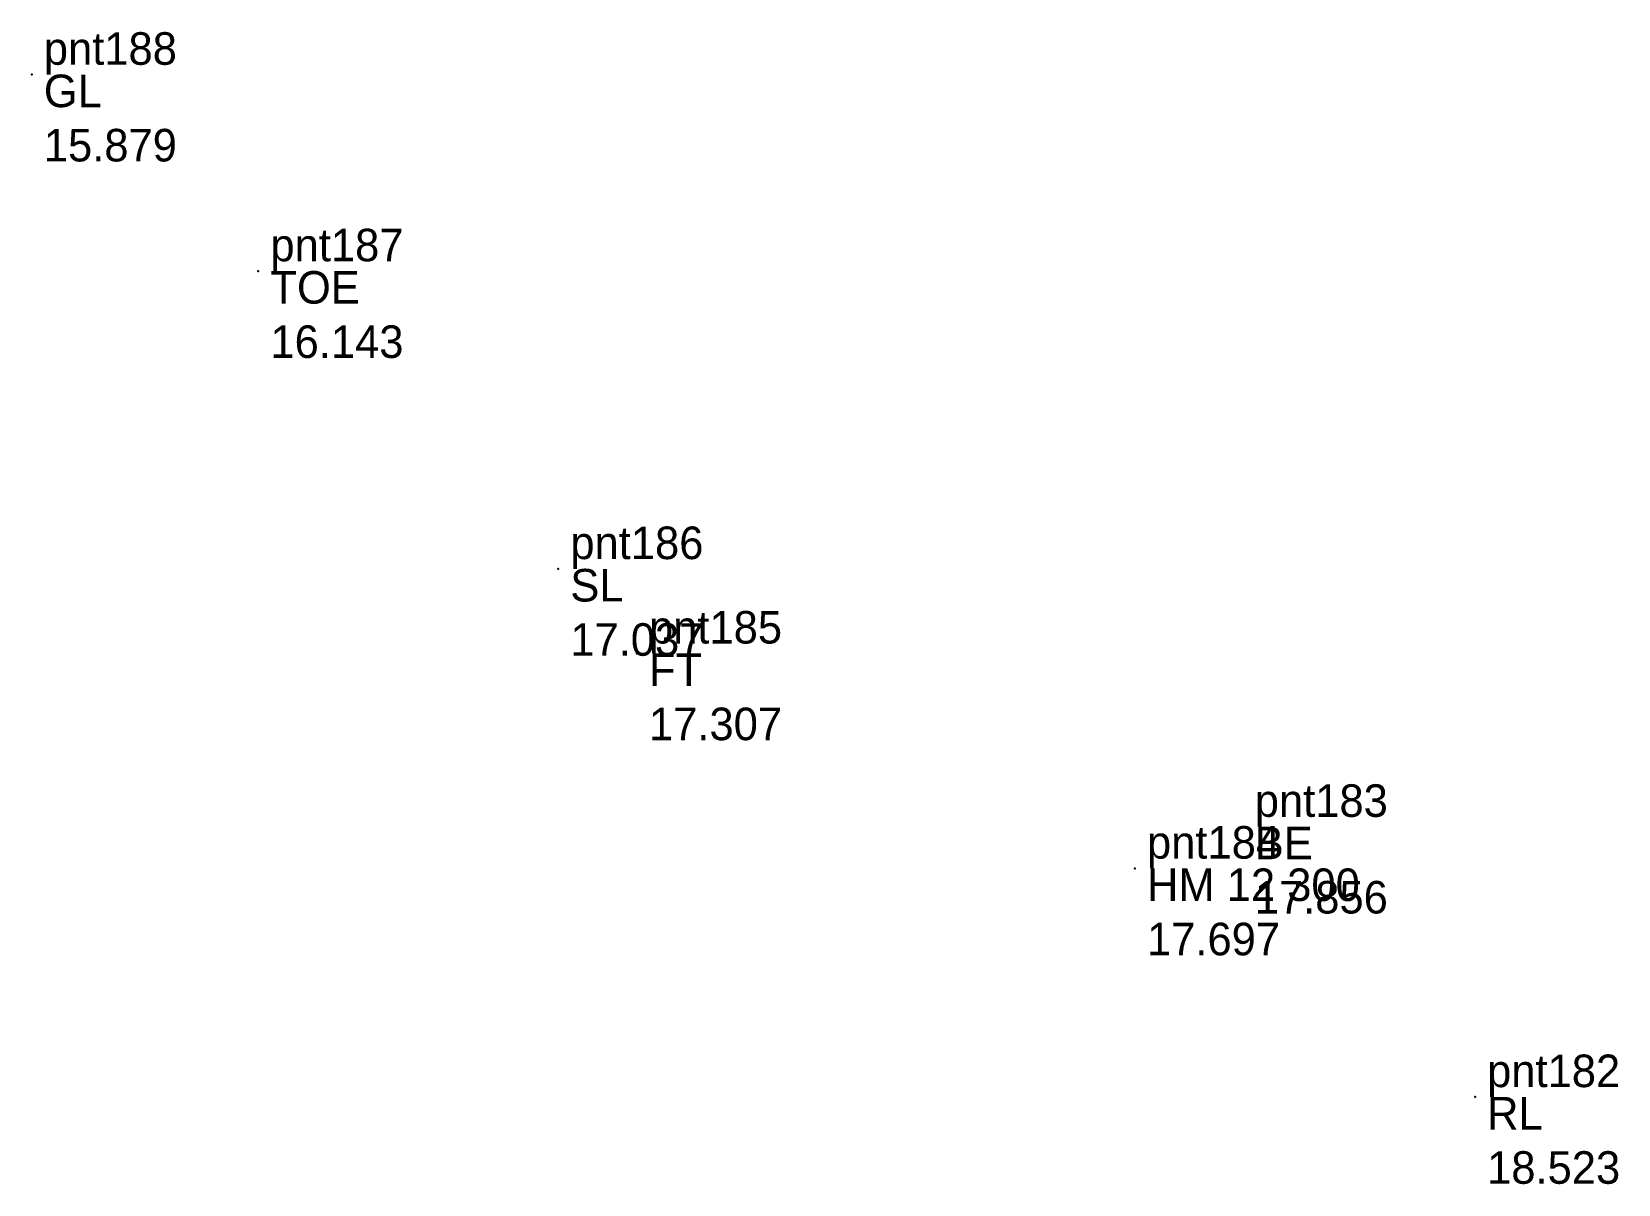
# Model space of a CAD drawing. Header units: metres. Extents: x 169978 to 830021, y 964681 to 1014880.
# Drawn here: x 179950.89 to 179958.2, y 982951.14 to 982956.45 of the extents above; entities that cross this region are included whole.
import ezdxf

# ---------------------------------------------------------------- set-up
doc = ezdxf.new("R2010")
doc.units = ezdxf.units.M

msp = doc.modelspace()

# ---------------------------------------------------------------- texts
at = {"layer": 'TN TO MDU CS L.H.S CH 10-800 TO 14-600_Code', "char_height": 0.15, "attachment_point": 1}
for s, insert, width in [(' GL', (179950.8906, 982956.2481, 15.8794), 0.45), (' TOE', (179951.9352, 982955.3428, 16.1427), 0.6), (' SL', (179953.3179, 982953.9706, 17.0366), 0.45), (' FT', (179953.6805, 982953.5817, 17.3065), 0.45), (' BE', (179956.4733, 982952.7831, 17.8561), 0.45), (' HM 12 300', (179955.9764, 982952.5906, 17.6969), 1.5), (' RL', (179957.5444, 982951.5379, 18.5228), 0.45)]:
    msp.add_mtext(s, dxfattribs=dict(at, insert=insert, width=width))
at = {"layer": 'TN TO MDU CS L.H.S CH 10-800 TO 14-600_Height', "char_height": 0.15, "width": 1.08, "attachment_point": 1}
for s, insert in [('\\P 15.879', (179950.8906, 982956.2481, 15.8794)), ('\\P 16.143', (179951.9352, 982955.3428, 16.1427)), ('\\P 17.037', (179953.3179, 982953.9706, 17.0366)), ('\\P 17.307', (179953.6805, 982953.5817, 17.3065)), ('\\P 17.856', (179956.4733, 982952.7831, 17.8561)), ('\\P 17.697', (179955.9764, 982952.5906, 17.6969)), ('\\P 18.523', (179957.5444, 982951.5379, 18.5228))]:
    msp.add_mtext(s, dxfattribs=dict(at, insert=insert))
at = {"layer": 'TN TO MDU CS L.H.S CH 10-800 TO 14-600_Name', "char_height": 0.15, "width": 1.05, "attachment_point": 7}
for s, insert in [(' pnt188', (179950.8906, 982956.2481, 15.8794)), (' pnt187', (179951.9352, 982955.3428, 16.1427)), (' pnt186', (179953.3179, 982953.9706, 17.0366)), (' pnt185', (179953.6805, 982953.5817, 17.3065)), (' pnt183', (179956.4733, 982952.7831, 17.8561)), (' pnt184', (179955.9764, 982952.5906, 17.6969)), (' pnt182', (179957.5444, 982951.5379, 18.5228))]:
    msp.add_mtext(s, dxfattribs=dict(at, insert=insert))

# ---------------------------------------------------------------- linework, layer by layer
at = {"layer": 'TN TO MDU CS L.H.S CH 10-800 TO 14-600_Survey'}
for p in [(179950.8906, 982956.2481, 15.8794), (179951.9352, 982955.3428, 16.1427), (179953.3179, 982953.9706, 17.0366), (179953.6805, 982953.5817, 17.3065), (179956.4733, 982952.7831, 17.8561), (179955.9764, 982952.5906, 17.6969), (179957.5444, 982951.5379, 18.5228)]:
    msp.add_point(p, dxfattribs=at)

msp.set_redraw_order([(e.dxf.handle, doc.entitydb.next_handle()) for e in msp.query("TEXT MTEXT ATTDEF DIMENSION ARC_DIMENSION")])  # texts and dimensions are drawn at this point

doc.saveas('drawing.dxf')
